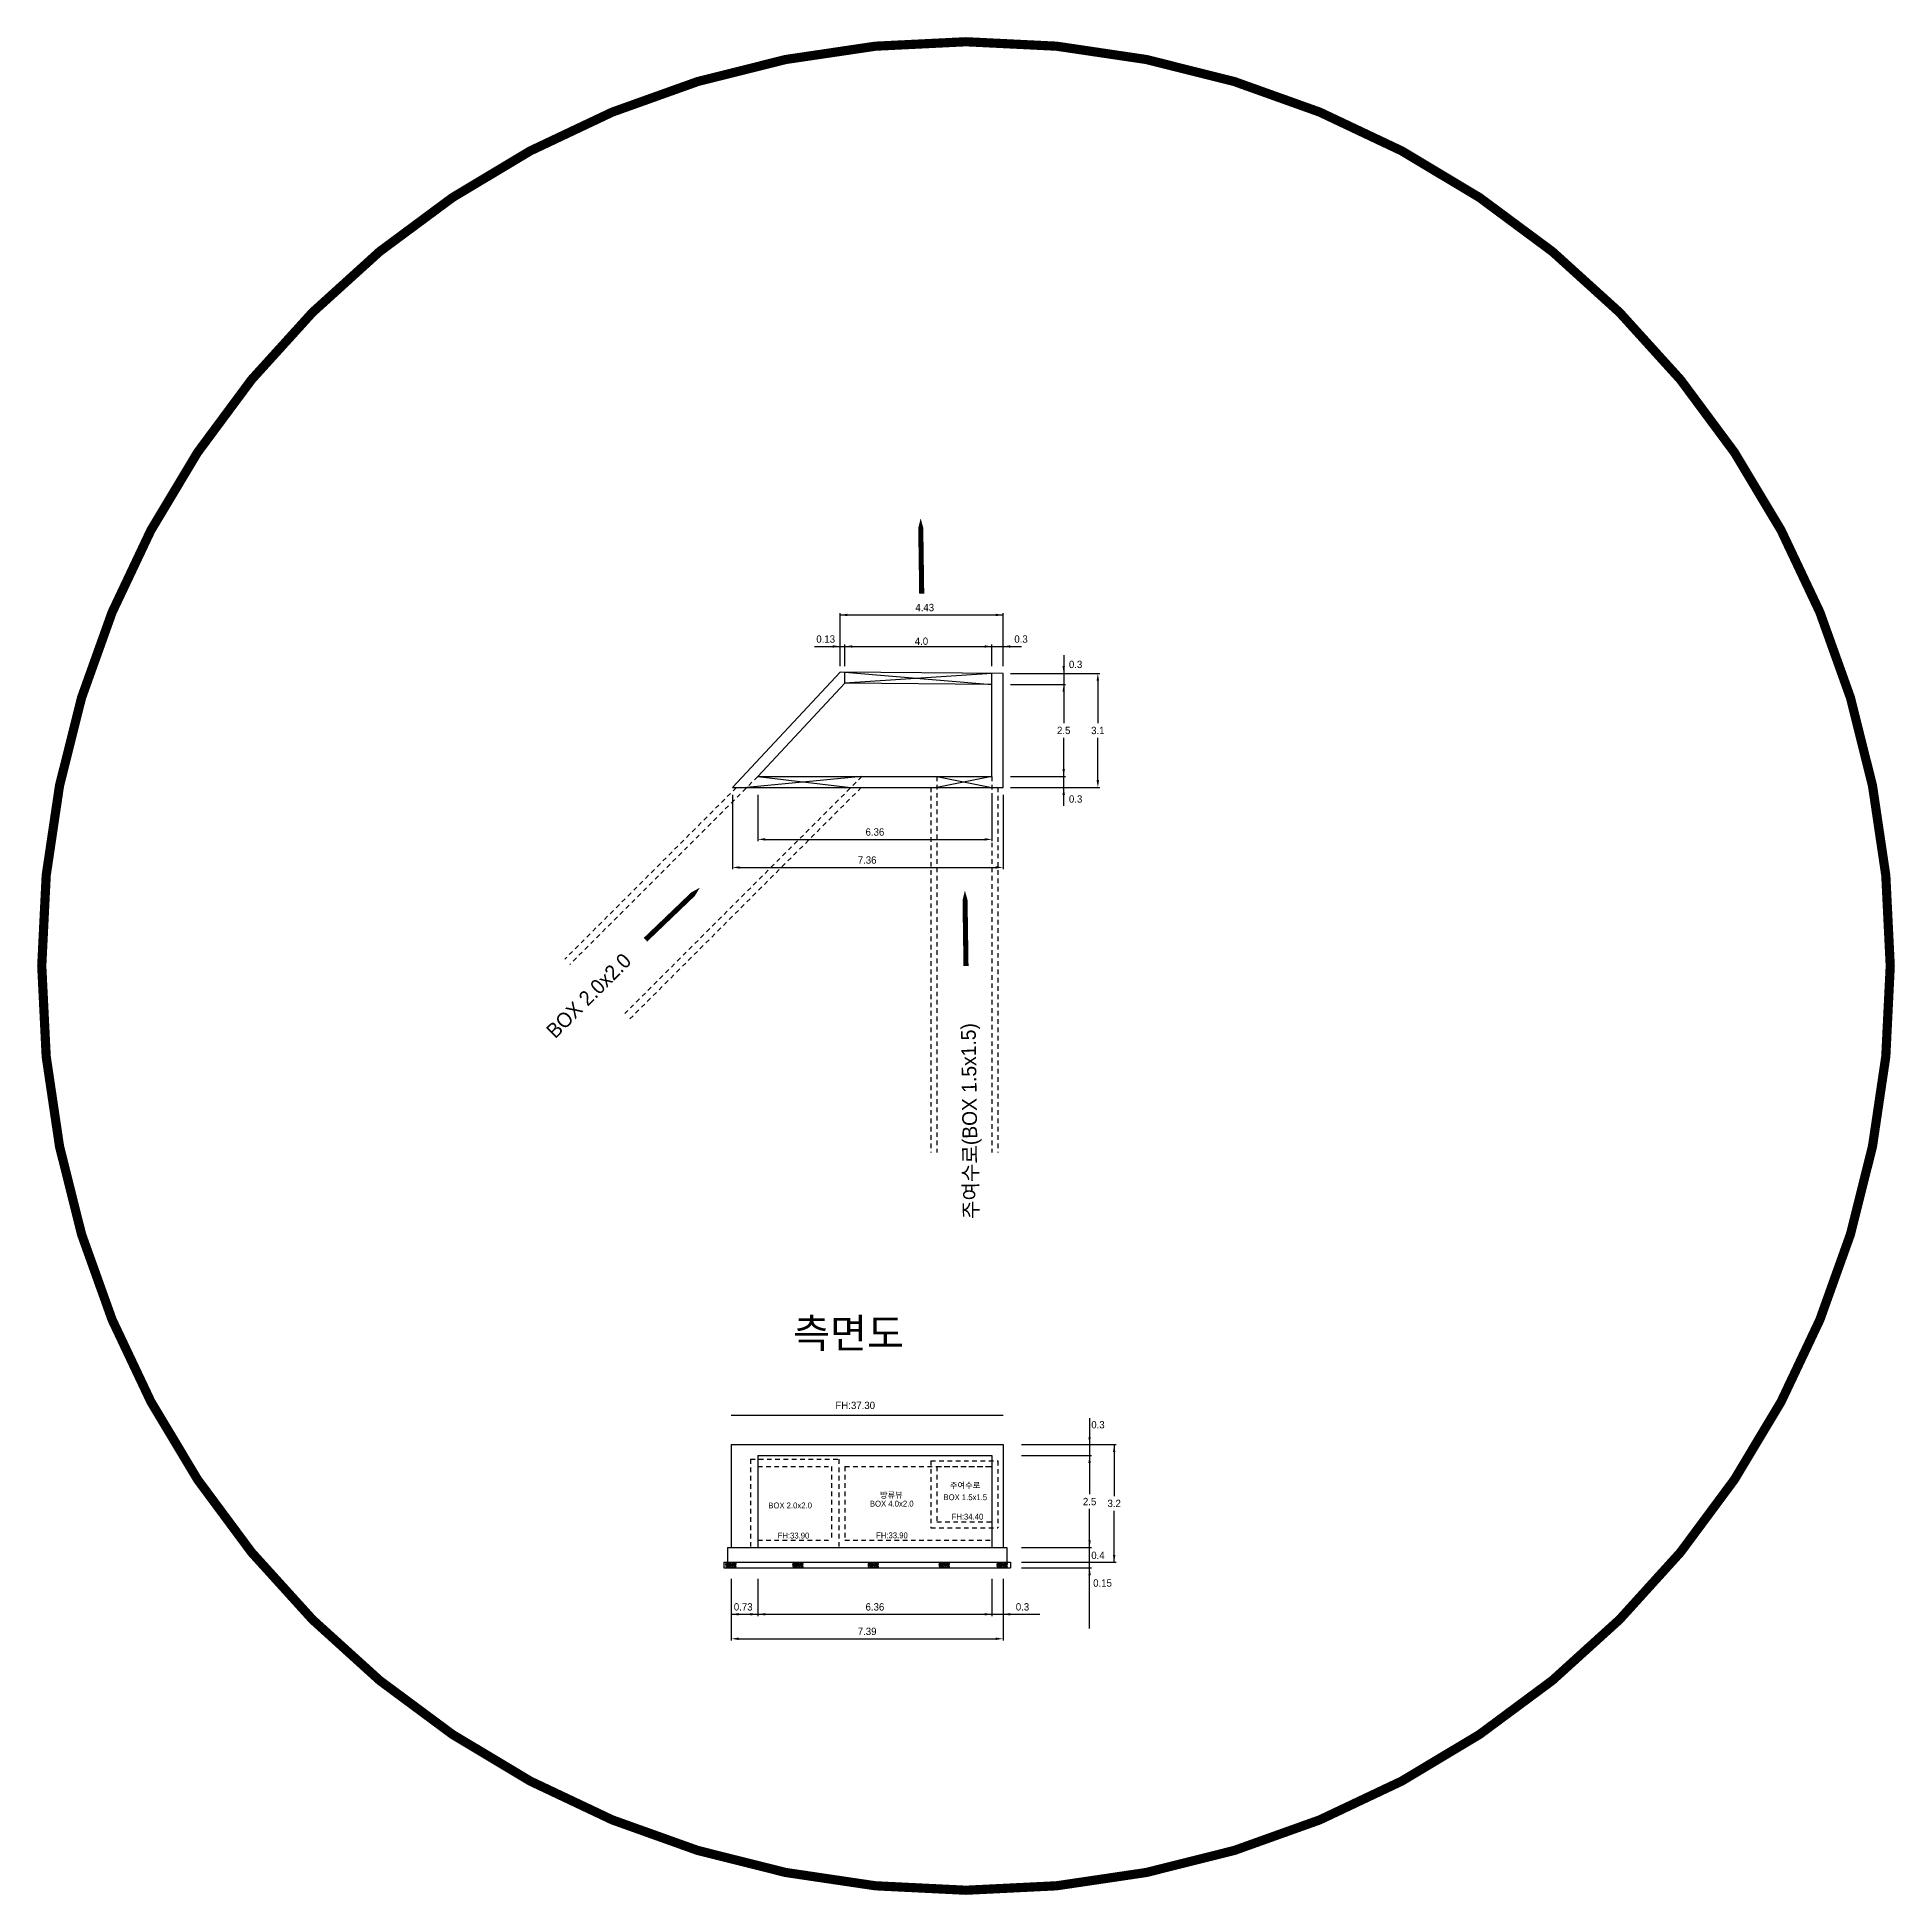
# Model space of a CAD drawing. Extents: x 230860 to 235519, y 342878 to 344985.
# Drawn here: x 231095.8 to 231146.3, y 344270.6 to 344321.1 of the extents above; entities that cross this region are included whole.
import ezdxf
from ezdxf.enums import TextEntityAlignment as Align

# ---------------------------------------------------------------- set-up
doc = ezdxf.new("R2010")
doc.units = 0
doc.linetypes.add('HIDDEN2', pattern=[0.1875, 0.125, -0.0625])
for name, color, linetype in [('00.화살표', 7, 'Continuous'), ('___농수로관', 6, 'Continuous'), ('ARHT', 7, 'Continuous'), ('storm_집수정', 4, 'Continuous')]:
    doc.layers.add(name, color=color, linetype=linetype)
doc.layers.add('블럭명', color=7, linetype='Continuous', lineweight=0)
doc.styles.get("Standard").update_dxf_attribs({"font": 'Dotum.TTF'})

msp = doc.modelspace()

# ---------------------------------------------------------------- texts
at = {"layer": '___농수로관', "color": 0, "char_height": 0.2, "attachment_point": 5}
for s, insert in [('4.43', (231119.959, 344305.569)), ('0.13', (231117.267, 344304.712)), ('\\P4.0', (231119.87, 344304.821)), ('0.3', (231122.577, 344304.712)), ('0.3', (231124.061, 344304.023)), ('2.5', (231123.737, 344302.229)), ('3.1', (231124.665, 344302.228)), ('0.3', (231124.061, 344300.365)), ('6.36', (231118.605, 344299.468)), ('7.36', (231118.393, 344298.705)), ('0.3', (231124.668, 344283.355)), ('3.2', (231125.109, 344281.216)), ('0.4', (231124.668, 344279.804)), ('0.15', (231124.792, 344279.052)), ('0.73', (231115.024, 344278.403)), ('6.36', (231118.605, 344278.403)), ('0.3', (231122.617, 344278.403)), ('7.39', (231118.393, 344277.737))]:
    msp.add_mtext(s, dxfattribs=dict(at, insert=insert))
at = {"layer": '___농수로관', "color": 0, "insert": (231124.441, 344281.266), "char_height": 0.2, "width": 0.34138, "attachment_point": 5}
msp.add_mtext('2.5', dxfattribs=at)
at = {"layer": '블럭명'}
for s, rotation, p in [('BOX 2.0x2.0', 44.9843, (231110.822, 344295.02)), ('주여수로(BOX 1.5x1.5)', 90.8028, (231121.18, 344291.61))]:
    msp.add_text(s, height=0.4, rotation=rotation, dxfattribs=at).set_placement(p, align=Align.MIDDLE_CENTER)
for s, height, p in [('측면도', 0.8, (231117.888, 344285.842)), ('FH:37.30', 0.2, (231118.07, 344283.883)), ('주여수로', 0.16, (231121.057, 344281.708)), ('BOX 2.0x2.0', 0.16, (231116.3, 344281.161)), ('BOX 4.0x2.0', 0.16, (231119.062, 344281.211)), ('방류뷰', 0.16, (231119.053, 344281.443)), ('BOX 1.5x1.5', 0.16, (231121.062, 344281.385)), ('FH:34.40', 0.16, (231121.12, 344280.856)), ('FH:33.90', 0.16, (231116.391, 344280.343)), ('FH:33.90', 0.16, (231119.068, 344280.347))]:
    msp.add_text(s, height=height, dxfattribs=at).set_placement(p, align=Align.MIDDLE_CENTER)

# ---------------------------------------------------------------- linework, layer by layer
at = {"color": 3, "linetype": 'HIDDEN2'}
for p, q in [((231120.287, 344300.978), (231120.287, 344290.755)), ((231121.787, 344300.978), (231121.787, 344290.755)), ((231120.127, 344300.678), (231120.127, 344290.755)), ((231121.947, 344300.678), (231121.947, 344290.755))]:
    msp.add_line(p, q, dxfattribs=at)
at = {"color": 0, "linetype": 'HIDDEN2'}
for p, q in [((231115.222, 344282.416), (231117.622, 344282.416)), ((231115.222, 344282.416), (231115.222, 344280.016)), ((231117.622, 344282.416), (231117.622, 344280.016)), ((231120.127, 344282.376), (231120.127, 344280.556)), ((231120.127, 344282.376), (231121.947, 344282.376)), ((231121.947, 344282.376), (231121.947, 344280.556)), ((231115.422, 344282.216), (231117.422, 344282.216)), ((231115.422, 344282.216), (231115.422, 344280.216)), ((231117.422, 344282.216), (231117.422, 344280.216)), ((231120.287, 344282.216), (231120.287, 344280.716)), ((231120.287, 344282.216), (231121.787, 344282.216)), ((231121.787, 344282.216), (231121.787, 344280.716)), ((231115.422, 344280.216), (231117.422, 344280.216)), ((231120.127, 344280.556), (231121.947, 344280.556)), ((231120.287, 344280.716), (231121.787, 344280.716)), ((231115.222, 344280.016), (231117.622, 344280.016))]:
    msp.add_line(p, q, dxfattribs=at)
at = {"color": 1, "linetype": 'HIDDEN2'}
for p, q in [((231117.787, 344282.216), (231121.787, 344282.216)), ((231117.787, 344282.216), (231117.787, 344280.216)), ((231117.787, 344280.216), (231121.787, 344280.216))]:
    msp.add_line(p, q, dxfattribs=at)
at = {"color": 1, "const_width": 0.25}
msp.add_lwpolyline([(231095.956, 344295.826, 1), (231146.206, 344295.826, 1)], format="xyb", close=True, dxfattribs=at)
at = {"color": 3, "linetype": 'HIDDEN2'}
for points in [[(231115.422, 344300.978), (231110.313, 344295.869)], [(231118.251, 344300.978), (231111.804, 344294.531)], [(231114.84, 344300.678), (231110.172, 344296.01)], [(231118.234, 344300.678), (231111.945, 344294.39)]]:
    msp.add_lwpolyline(points, dxfattribs=at)
at = {"color": 1, "linetype": 'HIDDEN2'}
msp.add_lwpolyline([(231121.787, 344282.216), (231121.787, 344280.216)], dxfattribs=at)
at = {"layer": '00.화살표', "color": 5}
for points in [[(231119.877, 344305.945, 0.138, 0.138, 0), (231119.86, 344307.115, 0.461, 0, 0), (231119.848, 344307.995, 0, 0, 0)], [(231112.367, 344296.54, 0.138, 0.138, 0), (231113.212, 344297.349, 0.461, 0, 0), (231113.848, 344297.957, 0, 0, 0)], [(231121.081, 344295.826, 0.138, 0.138, 0), (231121.064, 344296.995, 0.461, 0, 0), (231121.052, 344297.876, 0, 0, 0)]]:
    msp.add_lwpolyline(points, format="xyseb", dxfattribs=at)
at = {"layer": '___농수로관', "color": 0}
for p, q in [((231117.658, 344303.978), (231117.658, 344305.419)), ((231117.658, 344305.369), (231122.087, 344305.369)), ((231122.087, 344303.978), (231122.087, 344305.419)), ((231116.966, 344304.512), (231122.587, 344304.512)), ((231117.79, 344303.98), (231117.79, 344304.562)), ((231121.787, 344303.98), (231121.787, 344304.562)), ((231123.737, 344304.278), (231123.737, 344302.429)), ((231122.287, 344303.778), (231124.715, 344303.778)), ((231122.287, 344303.48), (231123.787, 344303.48)), ((231124.665, 344303.578), (231124.665, 344302.428)), ((231123.737, 344300.178), (231123.737, 344302.029)), ((231124.665, 344300.878), (231124.665, 344302.028)), ((231122.287, 344300.978), (231123.787, 344300.978)), ((231114.732, 344300.478), (231114.732, 344298.455)), ((231115.422, 344300.478), (231115.422, 344299.218)), ((231121.787, 344300.478), (231121.787, 344299.218)), ((231122.087, 344300.478), (231122.087, 344298.455)), ((231122.287, 344300.678), (231124.715, 344300.678)), ((231115.622, 344299.268), (231121.587, 344299.268)), ((231114.898, 344298.505), (231121.887, 344298.505)), ((231124.441, 344283.537), (231124.441, 344281.466)), ((231122.587, 344282.816), (231125.159, 344282.816)), ((231125.109, 344282.816), (231125.109, 344281.416)), ((231122.587, 344282.516), (231124.491, 344282.516)), ((231124.441, 344277.816), (231124.441, 344281.066)), ((231125.109, 344279.616), (231125.109, 344281.016)), ((231122.587, 344280.016), (231124.491, 344280.016)), ((231122.587, 344279.616), (231125.159, 344279.616)), ((231122.587, 344279.466), (231124.491, 344279.466)), ((231114.698, 344279.166), (231114.698, 344277.487)), ((231115.422, 344279.166), (231115.422, 344278.153)), ((231121.787, 344279.166), (231121.787, 344278.153)), ((231122.087, 344279.166), (231122.087, 344277.487)), ((231114.698, 344278.203), (231123.087, 344278.203)), ((231114.898, 344277.537), (231121.887, 344277.537))]:
    msp.add_line(p, q, dxfattribs=at)
for points in [[(231117.858, 344305.403), (231117.858, 344305.336), (231117.658, 344305.369)], [(231121.887, 344305.403), (231121.887, 344305.336), (231122.087, 344305.369)], [(231117.458, 344304.545), (231117.458, 344304.478), (231117.658, 344304.512)], [(231117.99, 344304.545), (231117.99, 344304.478), (231117.79, 344304.512)], [(231121.587, 344304.545), (231121.587, 344304.478), (231121.787, 344304.512)], [(231122.287, 344304.545), (231122.287, 344304.478), (231122.087, 344304.512)], [(231123.704, 344303.978), (231123.77, 344303.978), (231123.737, 344303.778)], [(231123.704, 344303.28), (231123.77, 344303.28), (231123.737, 344303.48)], [(231124.631, 344303.578), (231124.698, 344303.578), (231124.665, 344303.778)], [(231123.704, 344301.178), (231123.77, 344301.178), (231123.737, 344300.978)], [(231123.704, 344300.478), (231123.77, 344300.478), (231123.737, 344300.678)], [(231124.631, 344300.878), (231124.698, 344300.878), (231124.665, 344300.678)], [(231115.622, 344299.301), (231115.622, 344299.235), (231115.422, 344299.268)], [(231121.587, 344299.301), (231121.587, 344299.235), (231121.787, 344299.268)], [(231114.932, 344298.538), (231114.932, 344298.472), (231114.732, 344298.505)], [(231121.887, 344298.538), (231121.887, 344298.472), (231122.087, 344298.505)], [(231124.407, 344283.016), (231124.474, 344283.016), (231124.441, 344282.816)], [(231125.076, 344282.616), (231125.142, 344282.616), (231125.109, 344282.816)], [(231124.407, 344282.316), (231124.474, 344282.316), (231124.441, 344282.516)], [(231124.407, 344280.216), (231124.474, 344280.216), (231124.441, 344280.016)], [(231125.076, 344279.816), (231125.142, 344279.816), (231125.109, 344279.616)], [(231124.407, 344279.266), (231124.474, 344279.266), (231124.441, 344279.466)], [(231114.898, 344278.236), (231114.898, 344278.17), (231114.698, 344278.203)], [(231115.222, 344278.236), (231115.222, 344278.17), (231115.422, 344278.203)], [(231115.622, 344278.236), (231115.622, 344278.17), (231115.422, 344278.203)], [(231121.587, 344278.236), (231121.587, 344278.17), (231121.787, 344278.203)], [(231122.287, 344278.236), (231122.287, 344278.17), (231122.087, 344278.203)], [(231114.898, 344277.57), (231114.898, 344277.504), (231114.698, 344277.537)], [(231121.887, 344277.57), (231121.887, 344277.504), (231122.087, 344277.537)]]:
    msp.add_solid(points, dxfattribs=at)
at = {"layer": 'ARHT', "color": 11, "linetype": 'Continuous'}
for centre, radius, start, end in [((231114.558, 344279.554), 0.0128, 145.2845, 298.9156), ((231114.568, 344279.562), 0.0206, 44.87, 182.678), ((231114.568, 344279.523), 0.0206, 44.87, 182.678), ((231114.596, 344279.525), 0.0481, 182.678, 257.4041), ((231114.566, 344279.564), 0.0215, 265.6627, 26.4299), ((231114.582, 344279.574), 0.00337, 4.1475, 73.1934), ((231114.312, 344279.335), 0.338, 30.0674, 36.8593), ((231114.589, 344279.495), 0.0182, 257.4041, 30.0674), ((231114.627, 344279.522), 0.0616, 79.7813, 131.5714), ((231114.629, 344279.625), 0.0719, 232.6488, 282.9108), ((231114.61, 344279.535), 0.0206, 44.87, 182.678), ((231114.603, 344279.532), 0.0143, 169.2856, 313.1112), ((231114.624, 344279.495), 0.0178, 154.5657, 281.7699), ((231114.629, 344279.504), 0.0206, 44.87, 182.678), ((231114.617, 344279.539), 0.0182, 257.4041, 30.0674), ((231114.626, 344279.534), 0.0157, 62.0906, 93.7289), ((231114.632, 344279.495), 0.0182, 257.4041, 30.0674), ((231114.657, 344279.538), 0.0218, 43.2378, 176.8603), ((231114.664, 344279.537), 0.0293, 175.4289, 272.3895), ((231114.638, 344279.57), 0.0129, 313.4723, 91.2802), ((231114.605, 344279.499), 0.0436, 7.4707, 26.3965), ((231114.637, 344279.56), 0.00981, 330.6929, 2.3312), ((231114.689, 344279.449), 0.0672, 54.325, 127.3845), ((231114.685, 344279.516), 0.0392, 200.4022, 283.5482), ((231114.662, 344279.572), 0.0117, 108.0141, 272.5405), ((231114.658, 344279.509), 0.0736, 77.3553, 90.1208), ((231114.674, 344279.568), 0.0137, 214.6574, 341.8616), ((231114.664, 344279.526), 0.0184, 274.4012, 46.1403), ((231114.634, 344279.534), 0.0436, 7.4707, 26.3965), ((231114.678, 344279.571), 0.011, 318.426, 110.8137), ((231114.736, 344279.541), 0.0568, 131.9456, 204.0622), ((231114.69, 344279.533), 0.0157, 247.706, 279.3443), ((231114.705, 344279.53), 0.0181, 226.175, 14.9687), ((231114.702, 344279.502), 0.0256, 250.8279, 0.6062), ((231114.681, 344279.544), 0.0425, 346.9009, 66.6148), ((231114.745, 344279.518), 0.0245, 52.6675, 177.6343), ((231114.769, 344279.526), 0.0491, 188.0168, 262.0051), ((231114.735, 344279.554), 0.0128, 145.2845, 298.9156), ((231114.745, 344279.562), 0.0206, 44.87, 182.678), ((231114.728, 344279.503), 0.000596, 270.2893, 89.7107), ((231114.743, 344279.564), 0.0215, 265.6627, 26.4299), ((231114.759, 344279.574), 0.00337, 4.1475, 73.1934), ((231114.489, 344279.335), 0.338, 30.0674, 36.8593), ((231114.766, 344279.495), 0.0182, 257.4041, 30.0674), ((231114.803, 344279.522), 0.0616, 79.7813, 131.5714), ((231114.806, 344279.625), 0.0719, 232.6488, 282.9108), ((231114.787, 344279.535), 0.0206, 44.87, 182.678), ((231114.78, 344279.532), 0.0143, 169.2856, 313.1112), ((231114.801, 344279.495), 0.0178, 154.5657, 281.7699), ((231114.806, 344279.504), 0.0206, 44.87, 182.678), ((231114.794, 344279.539), 0.0182, 257.4041, 30.0674), ((231114.803, 344279.534), 0.0157, 62.0906, 93.7289), ((231114.809, 344279.495), 0.0182, 257.4041, 30.0674), ((231114.817, 344279.569), 0.0143, 290.9433, 101.2247), ((231114.842, 344279.517), 0.0216, 177.5563, 216.3109), ((231116.381, 344279.554), 0.0128, 145.2845, 298.9156), ((231116.391, 344279.562), 0.0206, 44.87, 182.678), ((231116.391, 344279.523), 0.0206, 44.87, 182.678), ((231116.419, 344279.525), 0.0481, 182.678, 257.4041), ((231116.389, 344279.564), 0.0215, 265.6627, 26.4299), ((231116.405, 344279.574), 0.00337, 4.1475, 73.1934), ((231116.135, 344279.335), 0.338, 30.0674, 36.8593), ((231116.412, 344279.495), 0.0182, 257.4041, 30.0674), ((231116.45, 344279.522), 0.0616, 79.7813, 131.5714), ((231116.452, 344279.625), 0.0719, 232.6488, 282.9108), ((231116.433, 344279.535), 0.0206, 44.87, 182.678), ((231116.427, 344279.532), 0.0143, 169.2856, 313.1112), ((231116.448, 344279.495), 0.0178, 154.5657, 281.7699), ((231116.452, 344279.504), 0.0206, 44.87, 182.678), ((231116.44, 344279.539), 0.0182, 257.4041, 30.0674), ((231116.449, 344279.534), 0.0157, 62.0906, 93.7289), ((231116.455, 344279.495), 0.0182, 257.4041, 30.0674), ((231116.48, 344279.538), 0.0218, 43.2378, 176.8603), ((231116.488, 344279.537), 0.0293, 175.4289, 272.3895), ((231116.461, 344279.57), 0.0129, 313.4723, 91.2802), ((231116.428, 344279.499), 0.0436, 7.4707, 26.3965), ((231116.46, 344279.56), 0.00981, 330.6929, 2.3312), ((231116.512, 344279.449), 0.0672, 54.325, 127.3845), ((231116.508, 344279.516), 0.0392, 200.4022, 283.5482), ((231116.485, 344279.572), 0.0117, 108.0141, 272.5405), ((231116.481, 344279.509), 0.0736, 77.3553, 90.1208), ((231116.497, 344279.568), 0.0137, 214.6574, 341.8616), ((231116.487, 344279.526), 0.0184, 274.4012, 46.1403), ((231116.457, 344279.534), 0.0436, 7.4707, 26.3965), ((231116.501, 344279.571), 0.011, 318.426, 110.8137), ((231116.559, 344279.541), 0.0568, 131.9456, 204.0622), ((231116.513, 344279.533), 0.0157, 247.706, 279.3443), ((231116.528, 344279.53), 0.0181, 226.175, 14.9687), ((231116.525, 344279.502), 0.0256, 250.8279, 0.6062), ((231116.504, 344279.544), 0.0425, 346.9009, 66.6148), ((231116.568, 344279.518), 0.0245, 52.6675, 177.6343), ((231116.592, 344279.526), 0.0491, 188.0168, 262.0051), ((231116.558, 344279.554), 0.0128, 145.2845, 298.9156), ((231116.568, 344279.562), 0.0206, 44.87, 182.678), ((231116.551, 344279.503), 0.000596, 270.2893, 89.7107), ((231116.566, 344279.564), 0.0215, 265.6627, 26.4299), ((231116.582, 344279.574), 0.00337, 4.1475, 73.1934), ((231116.312, 344279.335), 0.338, 30.0674, 36.8593), ((231116.589, 344279.495), 0.0182, 257.4041, 30.0674), ((231116.627, 344279.522), 0.0616, 79.7813, 131.5714), ((231116.629, 344279.625), 0.0719, 232.6488, 282.9108), ((231116.61, 344279.535), 0.0206, 44.87, 182.678), ((231116.603, 344279.532), 0.0143, 169.2856, 313.1112), ((231116.625, 344279.495), 0.0178, 154.5657, 281.7699), ((231116.629, 344279.504), 0.0206, 44.87, 182.678), ((231116.617, 344279.539), 0.0182, 257.4041, 30.0674), ((231116.626, 344279.534), 0.0157, 62.0906, 93.7289), ((231116.632, 344279.495), 0.0182, 257.4041, 30.0674), ((231116.64, 344279.569), 0.0143, 290.9433, 101.2247), ((231116.665, 344279.517), 0.0216, 177.5563, 216.3109), ((231118.432, 344279.554), 0.0128, 145.2845, 298.9156), ((231118.442, 344279.562), 0.0206, 44.87, 182.678), ((231118.442, 344279.523), 0.0206, 44.87, 182.678), ((231118.47, 344279.525), 0.0481, 182.678, 257.4041), ((231118.44, 344279.564), 0.0215, 265.6627, 26.4299), ((231118.456, 344279.574), 0.00337, 4.1475, 73.1934), ((231118.186, 344279.335), 0.338, 30.0674, 36.8593), ((231118.463, 344279.495), 0.0182, 257.4041, 30.0674), ((231118.501, 344279.522), 0.0616, 79.7813, 131.5714), ((231118.503, 344279.625), 0.0719, 232.6488, 282.9108), ((231118.484, 344279.535), 0.0206, 44.87, 182.678), ((231118.477, 344279.532), 0.0143, 169.2856, 313.1112), ((231118.499, 344279.495), 0.0178, 154.5657, 281.7699), ((231118.503, 344279.504), 0.0206, 44.87, 182.678), ((231118.491, 344279.539), 0.0182, 257.4041, 30.0674), ((231118.5, 344279.534), 0.0157, 62.0906, 93.7289), ((231118.506, 344279.495), 0.0182, 257.4041, 30.0674), ((231118.531, 344279.538), 0.0218, 43.2378, 176.8603), ((231118.539, 344279.537), 0.0293, 175.4289, 272.3895), ((231118.512, 344279.57), 0.0129, 313.4723, 91.2802), ((231118.479, 344279.499), 0.0436, 7.4707, 26.3965), ((231118.511, 344279.56), 0.00981, 330.6929, 2.3312), ((231118.563, 344279.449), 0.0672, 54.325, 127.3845), ((231118.559, 344279.516), 0.0392, 200.4022, 283.5482), ((231118.536, 344279.572), 0.0117, 108.0141, 272.5405), ((231118.532, 344279.509), 0.0736, 77.3553, 90.1208), ((231118.548, 344279.568), 0.0137, 214.6574, 341.8616), ((231118.538, 344279.526), 0.0184, 274.4012, 46.1403), ((231118.508, 344279.534), 0.0436, 7.4707, 26.3965), ((231118.552, 344279.571), 0.011, 318.426, 110.8137), ((231118.61, 344279.541), 0.0568, 131.9456, 204.0622), ((231118.564, 344279.533), 0.0157, 247.706, 279.3443), ((231118.579, 344279.53), 0.0181, 226.175, 14.9687), ((231118.576, 344279.502), 0.0256, 250.8279, 0.6062), ((231118.555, 344279.544), 0.0425, 346.9009, 66.6148), ((231118.619, 344279.518), 0.0245, 52.6675, 177.6343), ((231118.643, 344279.526), 0.0491, 188.0168, 262.0051), ((231118.609, 344279.554), 0.0128, 145.2845, 298.9156), ((231118.619, 344279.562), 0.0206, 44.87, 182.678), ((231118.602, 344279.503), 0.000596, 270.2893, 89.7107), ((231118.617, 344279.564), 0.0215, 265.6627, 26.4299), ((231118.633, 344279.574), 0.00337, 4.1475, 73.1934), ((231118.363, 344279.335), 0.338, 30.0674, 36.8593), ((231118.64, 344279.495), 0.0182, 257.4041, 30.0674), ((231118.678, 344279.522), 0.0616, 79.7813, 131.5714), ((231118.68, 344279.625), 0.0719, 232.6488, 282.9108), ((231118.661, 344279.535), 0.0206, 44.87, 182.678), ((231118.654, 344279.532), 0.0143, 169.2856, 313.1112), ((231118.676, 344279.495), 0.0178, 154.5657, 281.7699), ((231118.68, 344279.504), 0.0206, 44.87, 182.678), ((231118.668, 344279.539), 0.0182, 257.4041, 30.0674), ((231118.677, 344279.534), 0.0157, 62.0906, 93.7289), ((231118.683, 344279.495), 0.0182, 257.4041, 30.0674), ((231118.691, 344279.569), 0.0143, 290.9433, 101.2247), ((231118.716, 344279.517), 0.0216, 177.5563, 216.3109), ((231120.359, 344279.554), 0.0128, 145.2845, 298.9156), ((231120.369, 344279.562), 0.0206, 44.87, 182.678), ((231120.369, 344279.523), 0.0206, 44.87, 182.678), ((231120.396, 344279.525), 0.0481, 182.678, 257.4041), ((231120.367, 344279.564), 0.0215, 265.6627, 26.4299), ((231120.383, 344279.574), 0.00337, 4.1475, 73.1934), ((231120.113, 344279.335), 0.338, 30.0674, 36.8593), ((231120.427, 344279.522), 0.0616, 79.7813, 131.5714), ((231120.43, 344279.625), 0.0719, 232.6488, 282.9108), ((231120.39, 344279.495), 0.0182, 257.4041, 30.0674), ((231120.411, 344279.535), 0.0206, 44.87, 182.678), ((231120.404, 344279.532), 0.0143, 169.2856, 313.1112), ((231120.425, 344279.495), 0.0178, 154.5657, 281.7699), ((231120.43, 344279.504), 0.0206, 44.87, 182.678), ((231120.418, 344279.539), 0.0182, 257.4041, 30.0674), ((231120.426, 344279.534), 0.0157, 62.0906, 93.7289), ((231120.433, 344279.495), 0.0182, 257.4041, 30.0674), ((231120.458, 344279.538), 0.0218, 43.2378, 176.8603), ((231120.465, 344279.537), 0.0293, 175.4289, 272.3895), ((231120.438, 344279.57), 0.0129, 313.4723, 91.2802), ((231120.405, 344279.499), 0.0436, 7.4707, 26.3965), ((231120.438, 344279.56), 0.00981, 330.6929, 2.3312), ((231120.489, 344279.449), 0.0672, 54.325, 127.3845), ((231120.485, 344279.516), 0.0392, 200.4022, 283.5482), ((231120.463, 344279.572), 0.0117, 108.0141, 272.5405), ((231120.459, 344279.509), 0.0736, 77.3553, 90.1208), ((231120.474, 344279.568), 0.0137, 214.6574, 341.8616), ((231120.465, 344279.526), 0.0184, 274.4012, 46.1403), ((231120.435, 344279.534), 0.0436, 7.4707, 26.3965), ((231120.479, 344279.571), 0.011, 318.426, 110.8137), ((231120.537, 344279.541), 0.0568, 131.9456, 204.0622), ((231120.491, 344279.533), 0.0157, 247.706, 279.3443), ((231120.506, 344279.53), 0.0181, 226.175, 14.9687), ((231120.503, 344279.502), 0.0256, 250.8279, 0.6062), ((231120.482, 344279.544), 0.0425, 346.9009, 66.6148), ((231120.546, 344279.518), 0.0245, 52.6675, 177.6343), ((231120.57, 344279.526), 0.0491, 188.0168, 262.0051), ((231120.536, 344279.554), 0.0128, 145.2845, 298.9156), ((231120.546, 344279.562), 0.0206, 44.87, 182.678), ((231120.529, 344279.503), 0.000596, 270.2893, 89.7107), ((231120.544, 344279.564), 0.0215, 265.6627, 26.4299), ((231120.56, 344279.574), 0.00337, 4.1475, 73.1934), ((231120.29, 344279.335), 0.338, 30.0674, 36.8593), ((231120.604, 344279.522), 0.0616, 79.7813, 131.5714), ((231120.607, 344279.625), 0.0719, 232.6488, 282.9108), ((231120.567, 344279.495), 0.0182, 257.4041, 30.0674), ((231120.588, 344279.535), 0.0206, 44.87, 182.678), ((231120.581, 344279.532), 0.0143, 169.2856, 313.1112), ((231120.602, 344279.495), 0.0178, 154.5657, 281.7699), ((231120.607, 344279.504), 0.0206, 44.87, 182.678), ((231120.595, 344279.539), 0.0182, 257.4041, 30.0674), ((231120.603, 344279.534), 0.0157, 62.0906, 93.7289), ((231120.61, 344279.495), 0.0182, 257.4041, 30.0674), ((231120.618, 344279.569), 0.0143, 290.9433, 101.2247), ((231120.643, 344279.517), 0.0216, 177.5563, 216.3109), ((231121.933, 344279.554), 0.0128, 145.2845, 298.9156), ((231121.943, 344279.562), 0.0206, 44.87, 182.678), ((231121.943, 344279.523), 0.0206, 44.87, 182.678), ((231121.971, 344279.525), 0.0481, 182.678, 257.4041), ((231121.941, 344279.564), 0.0215, 265.6627, 26.4299), ((231121.957, 344279.574), 0.00337, 4.1475, 73.1934), ((231121.688, 344279.335), 0.338, 30.0674, 36.8593), ((231121.964, 344279.495), 0.0182, 257.4041, 30.0674), ((231122.002, 344279.522), 0.0616, 79.7813, 131.5714), ((231122.005, 344279.625), 0.0719, 232.6488, 282.9108), ((231121.979, 344279.532), 0.0143, 169.2856, 313.1112), ((231121.985, 344279.535), 0.0206, 44.87, 182.678), ((231122, 344279.495), 0.0178, 154.5657, 281.7699), ((231122.004, 344279.504), 0.0206, 44.87, 182.678), ((231121.992, 344279.539), 0.0182, 257.4041, 30.0674), ((231122.001, 344279.534), 0.0157, 62.0906, 93.7289), ((231122.007, 344279.495), 0.0182, 257.4041, 30.0674), ((231122.04, 344279.537), 0.0293, 175.4289, 272.3895), ((231122.032, 344279.538), 0.0218, 43.2378, 176.8603), ((231122.013, 344279.57), 0.0129, 313.4723, 91.2802), ((231121.98, 344279.499), 0.0436, 7.4707, 26.3965), ((231122.012, 344279.56), 0.00981, 330.6929, 2.3312), ((231122.064, 344279.449), 0.0672, 54.325, 127.3845), ((231122.06, 344279.516), 0.0392, 200.4022, 283.5482), ((231122.037, 344279.572), 0.0117, 108.0141, 272.5405), ((231122.034, 344279.509), 0.0736, 77.3553, 90.1208), ((231122.049, 344279.568), 0.0137, 214.6574, 341.8616), ((231122.04, 344279.526), 0.0184, 274.4012, 46.1403), ((231122.009, 344279.534), 0.0436, 7.4707, 26.3965), ((231122.054, 344279.571), 0.011, 318.426, 110.8137), ((231122.111, 344279.541), 0.0568, 131.9456, 204.0622), ((231122.065, 344279.533), 0.0157, 247.706, 279.3443), ((231122.08, 344279.53), 0.0181, 226.175, 14.9687), ((231122.077, 344279.502), 0.0256, 250.8279, 0.6062), ((231122.056, 344279.544), 0.0425, 346.9009, 66.6148), ((231122.12, 344279.518), 0.0245, 52.6675, 177.6343), ((231122.144, 344279.526), 0.0491, 188.0168, 262.0051), ((231122.11, 344279.554), 0.0128, 145.2845, 298.9156), ((231122.12, 344279.562), 0.0206, 44.87, 182.678), ((231122.103, 344279.503), 0.000596, 270.2893, 89.7107), ((231122.118, 344279.564), 0.0215, 265.6627, 26.4299), ((231122.134, 344279.574), 0.00337, 4.1475, 73.1934), ((231121.865, 344279.335), 0.338, 30.0674, 36.8593), ((231122.141, 344279.495), 0.0182, 257.4041, 30.0674), ((231122.179, 344279.522), 0.0616, 79.7813, 131.5714), ((231122.181, 344279.625), 0.0719, 232.6488, 282.9108), ((231122.156, 344279.532), 0.0143, 169.2856, 313.1112), ((231122.162, 344279.535), 0.0206, 44.87, 182.678), ((231122.177, 344279.495), 0.0178, 154.5657, 281.7699), ((231122.181, 344279.504), 0.0206, 44.87, 182.678), ((231122.169, 344279.539), 0.0182, 257.4041, 30.0674), ((231122.178, 344279.534), 0.0157, 62.0906, 93.7289), ((231122.184, 344279.495), 0.0182, 257.4041, 30.0674), ((231122.192, 344279.569), 0.0143, 290.9433, 101.2247), ((231122.217, 344279.517), 0.0216, 177.5563, 216.3109)]:
    msp.add_arc(centre, radius, start, end, dxfattribs=at)
at = {"layer": 'storm_집수정', "color": 3}
for p, q in [((231117.658, 344303.811), (231114.732, 344300.678)), ((231117.787, 344303.51), (231115.422, 344300.978)), ((231122.087, 344303.778), (231117.658, 344303.811)), ((231117.787, 344303.51), (231117.79, 344303.81)), ((231121.787, 344303.78), (231117.787, 344303.51)), ((231121.787, 344303.48), (231117.787, 344303.51)), ((231117.79, 344303.81), (231121.787, 344303.48)), ((231121.787, 344300.978), (231121.787, 344303.78)), ((231122.087, 344300.678), (231122.087, 344303.778)), ((231118.251, 344300.978), (231115.122, 344300.678)), ((231115.422, 344300.978), (231121.787, 344300.978)), ((231115.422, 344300.978), (231117.951, 344300.678)), ((231120.287, 344300.978), (231121.787, 344300.678)), ((231121.787, 344300.978), (231120.287, 344300.678)), ((231114.732, 344300.678), (231122.087, 344300.678)), ((231114.698, 344283.616), (231122.087, 344283.616)), ((231114.698, 344282.816), (231114.698, 344280.016)), ((231114.698, 344282.816), (231122.087, 344282.816)), ((231122.087, 344282.816), (231122.087, 344280.016)), ((231115.422, 344282.516), (231115.422, 344280.016)), ((231115.422, 344282.516), (231121.787, 344282.516)), ((231121.787, 344282.516), (231121.787, 344280.016)), ((231114.598, 344280.016), (231122.187, 344280.016)), ((231114.598, 344280.016), (231114.598, 344279.616)), ((231122.187, 344280.016), (231122.187, 344279.616)), ((231114.498, 344279.616), (231122.287, 344279.616)), ((231114.498, 344279.616), (231114.498, 344279.466)), ((231114.498, 344279.466), (231122.287, 344279.466)), ((231122.287, 344279.616), (231122.287, 344279.466))]:
    msp.add_line(p, q, dxfattribs=at)

msp.set_redraw_order([(e.dxf.handle, doc.entitydb.next_handle()) for e in msp.query("TEXT MTEXT ATTDEF DIMENSION ARC_DIMENSION")])  # texts and dimensions are drawn at this point

doc.saveas('drawing.dxf')
